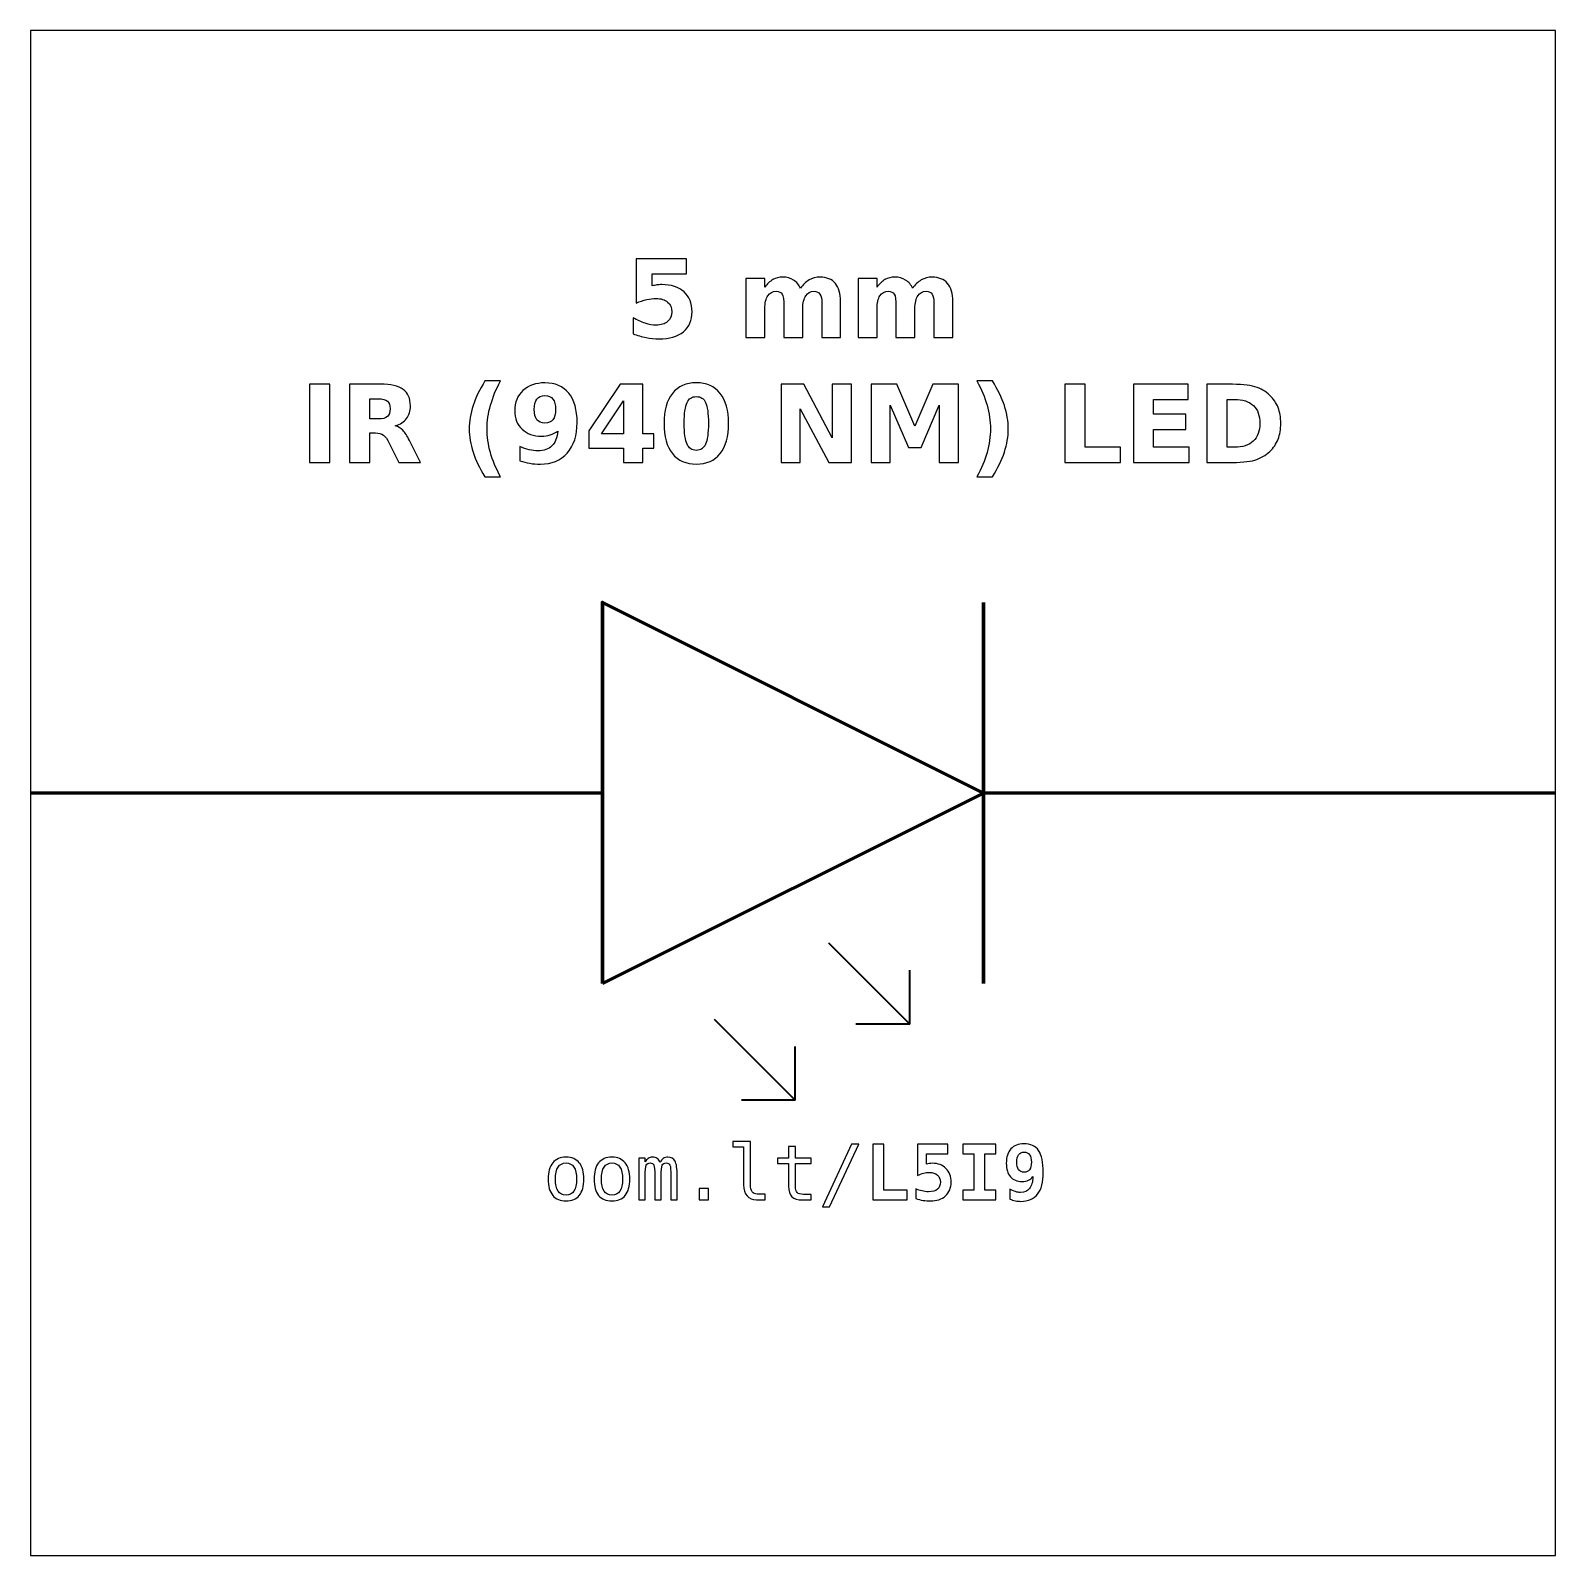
# Model space of a CAD drawing. Header units: centimetres. Extents: x -11.5 to -9.5, y -15.85 to -13.85.
import ezdxf

# ---------------------------------------------------------------- set-up
doc = ezdxf.new("R2010")
doc.units = ezdxf.units.CM
doc.header["$MEASUREMENT"] = 0
doc.layers.add('Layer 1', color=7, linetype='Continuous')

msp = doc.modelspace()

# ---------------------------------------------------------------- linework, layer by layer
at = {"layer": 'Layer 1', "color": 7}
msp.add_open_spline([(-11.5, -13.85), (-11.5, -13.85), (-9.5, -13.85), (-9.5, -13.85), (-9.5, -13.85), (-9.5, -13.85), (-9.5, -15.85), (-9.5, -15.85), (-9.5, -15.85), (-9.5, -15.85), (-11.5, -15.85), (-11.5, -15.85), (-11.5, -15.85), (-11.5, -15.85), (-11.5, -13.85), (-11.5, -13.85)], degree=3, knots=[0, 0, 0, 0, 0.25, 0.25, 0.25, 0.25, 0.5, 0.5, 0.5, 0.5, 0.75, 0.75, 0.75, 0.75, 1, 1, 1, 1], dxfattribs=at)
at = {"layer": 'Layer 1', "color": 250}
for points, knots in [([(-10.70574, -14.14959), (-10.70574, -14.14959), (-10.6398, -14.14959), (-10.6398, -14.14959), (-10.6398, -14.14959), (-10.6398, -14.14959), (-10.6398, -14.16909), (-10.6398, -14.16909), (-10.6398, -14.16909), (-10.6398, -14.16909), (-10.6846, -14.16909), (-10.6846, -14.16909), (-10.6846, -14.16909), (-10.6846, -14.16909), (-10.6846, -14.18501), (-10.6846, -14.18501), (-10.6846, -14.18501), (-10.68258, -14.18447), (-10.68055, -14.18405), (-10.67851, -14.18374), (-10.67851, -14.18374), (-10.67646, -14.18343), (-10.67432, -14.18329), (-10.67213, -14.18329), (-10.67213, -14.18329), (-10.65958, -14.18329), (-10.64982, -14.18642), (-10.64283, -14.1927), (-10.64283, -14.1927), (-10.63585, -14.19896), (-10.63237, -14.2077), (-10.63237, -14.2189), (-10.63237, -14.2189), (-10.63237, -14.23002), (-10.63618, -14.23873), (-10.64377, -14.24503), (-10.64377, -14.24503), (-10.65137, -14.25131), (-10.66193, -14.25446), (-10.67543, -14.25446), (-10.67543, -14.25446), (-10.68126, -14.25446), (-10.68705, -14.25389), (-10.69276, -14.25277), (-10.69276, -14.25277), (-10.69848, -14.25164), (-10.70417, -14.24994), (-10.70981, -14.24764), (-10.70981, -14.24764), (-10.70981, -14.24764), (-10.70981, -14.22675), (-10.70981, -14.22675), (-10.70981, -14.22675), (-10.70421, -14.22998), (-10.6989, -14.23238), (-10.69387, -14.23397), (-10.69387, -14.23397), (-10.68883, -14.2356), (-10.68408, -14.2364), (-10.67964, -14.2364), (-10.67964, -14.2364), (-10.67319, -14.2364), (-10.66814, -14.23482), (-10.66444, -14.23167), (-10.66444, -14.23167), (-10.66075, -14.22854), (-10.65889, -14.22429), (-10.65889, -14.2189), (-10.65889, -14.2189), (-10.65889, -14.21349), (-10.66075, -14.20923), (-10.66444, -14.20611), (-10.66444, -14.20611), (-10.66814, -14.20298), (-10.67319, -14.20143), (-10.67964, -14.20143), (-10.67964, -14.20143), (-10.68345, -14.20143), (-10.68752, -14.20192), (-10.69182, -14.20291), (-10.69182, -14.20291), (-10.69615, -14.20389), (-10.70078, -14.20542), (-10.70574, -14.20749), (-10.70574, -14.20749), (-10.70574, -14.20749), (-10.70574, -14.14959), (-10.70574, -14.14959)], [0, 0, 0, 0, 0.0454545, 0.0454545, 0.0454545, 0.0454545, 0.0909091, 0.0909091, 0.0909091, 0.0909091, 0.1363636, 0.1363636, 0.1363636, 0.1363636, 0.1818182, 0.1818182, 0.1818182, 0.1818182, 0.2272727, 0.2272727, 0.2272727, 0.2272727, 0.2727273, 0.2727273, 0.2727273, 0.2727273, 0.3181818, 0.3181818, 0.3181818, 0.3181818, 0.3636364, 0.3636364, 0.3636364, 0.3636364, 0.4090909, 0.4090909, 0.4090909, 0.4090909, 0.4545455, 0.4545455, 0.4545455, 0.4545455, 0.5, 0.5, 0.5, 0.5, 0.5454545, 0.5454545, 0.5454545, 0.5454545, 0.5909091, 0.5909091, 0.5909091, 0.5909091, 0.6363636, 0.6363636, 0.6363636, 0.6363636, 0.6818182, 0.6818182, 0.6818182, 0.6818182, 0.7272727, 0.7272727, 0.7272727, 0.7272727, 0.7727273, 0.7727273, 0.7727273, 0.7727273, 0.8181818, 0.8181818, 0.8181818, 0.8181818, 0.8636364, 0.8636364, 0.8636364, 0.8636364, 0.9090909, 0.9090909, 0.9090909, 0.9090909, 0.9545455, 0.9545455, 0.9545455, 0.9545455, 1, 1, 1, 1]), ([(-10.49001, -14.18811), (-10.48688, -14.18334), (-10.48319, -14.17969), (-10.47888, -14.1772), (-10.47888, -14.1772), (-10.47458, -14.17468), (-10.46988, -14.17344), (-10.46473, -14.17344), (-10.46473, -14.17344), (-10.45586, -14.17344), (-10.44911, -14.17617), (-10.44448, -14.18165), (-10.44448, -14.18165), (-10.43984, -14.1871), (-10.43751, -14.19505), (-10.43751, -14.20547), (-10.43751, -14.20547), (-10.43751, -14.20547), (-10.43751, -14.25246), (-10.43751, -14.25246), (-10.43751, -14.25246), (-10.43751, -14.25246), (-10.46233, -14.25246), (-10.46233, -14.25246), (-10.46233, -14.25246), (-10.46233, -14.25246), (-10.46233, -14.21222), (-10.46233, -14.21222), (-10.46233, -14.21222), (-10.46228, -14.21163), (-10.46226, -14.21102), (-10.46223, -14.21036), (-10.46223, -14.21036), (-10.46221, -14.20973), (-10.46219, -14.20881), (-10.46219, -14.20761), (-10.46219, -14.20761), (-10.46219, -14.20215), (-10.46298, -14.19818), (-10.46461, -14.19573), (-10.46461, -14.19573), (-10.46621, -14.19326), (-10.46879, -14.19204), (-10.47237, -14.19204), (-10.47237, -14.19204), (-10.47707, -14.19204), (-10.48067, -14.19397), (-10.48323, -14.19783), (-10.48323, -14.19783), (-10.48577, -14.20168), (-10.48709, -14.20726), (-10.48719, -14.21457), (-10.48719, -14.21457), (-10.48719, -14.21457), (-10.48719, -14.25246), (-10.48719, -14.25246), (-10.48719, -14.25246), (-10.48719, -14.25246), (-10.512, -14.25246), (-10.512, -14.25246), (-10.512, -14.25246), (-10.512, -14.25246), (-10.512, -14.21222), (-10.512, -14.21222), (-10.512, -14.21222), (-10.512, -14.20368), (-10.51273, -14.19818), (-10.51421, -14.19573), (-10.51421, -14.19573), (-10.51567, -14.19326), (-10.51828, -14.19204), (-10.52204, -14.19204), (-10.52204, -14.19204), (-10.52679, -14.19204), (-10.53044, -14.19399), (-10.533, -14.19787), (-10.533, -14.19787), (-10.53556, -14.20175), (-10.53686, -14.20728), (-10.53686, -14.2145), (-10.53686, -14.2145), (-10.53686, -14.2145), (-10.53686, -14.25246), (-10.53686, -14.25246), (-10.53686, -14.25246), (-10.53686, -14.25246), (-10.56167, -14.25246), (-10.56167, -14.25246), (-10.56167, -14.25246), (-10.56167, -14.25246), (-10.56167, -14.1753), (-10.56167, -14.1753), (-10.56167, -14.1753), (-10.56167, -14.1753), (-10.53686, -14.1753), (-10.53686, -14.1753), (-10.53686, -14.1753), (-10.53686, -14.1753), (-10.53686, -14.18661), (-10.53686, -14.18661), (-10.53686, -14.18661), (-10.53382, -14.18223), (-10.53034, -14.17897), (-10.52641, -14.17675), (-10.52641, -14.17675), (-10.52249, -14.17454), (-10.51816, -14.17344), (-10.51343, -14.17344), (-10.51343, -14.17344), (-10.50812, -14.17344), (-10.50339, -14.17473), (-10.49932, -14.1773), (-10.49932, -14.1773), (-10.49523, -14.17988), (-10.49212, -14.18348), (-10.49001, -14.18811)], [0, 0, 0, 0, 0.0344828, 0.0344828, 0.0344828, 0.0344828, 0.0689655, 0.0689655, 0.0689655, 0.0689655, 0.1034483, 0.1034483, 0.1034483, 0.1034483, 0.137931, 0.137931, 0.137931, 0.137931, 0.1724138, 0.1724138, 0.1724138, 0.1724138, 0.2068966, 0.2068966, 0.2068966, 0.2068966, 0.2413793, 0.2413793, 0.2413793, 0.2413793, 0.2758621, 0.2758621, 0.2758621, 0.2758621, 0.3103448, 0.3103448, 0.3103448, 0.3103448, 0.3448276, 0.3448276, 0.3448276, 0.3448276, 0.3793103, 0.3793103, 0.3793103, 0.3793103, 0.4137931, 0.4137931, 0.4137931, 0.4137931, 0.4482759, 0.4482759, 0.4482759, 0.4482759, 0.4827586, 0.4827586, 0.4827586, 0.4827586, 0.5172414, 0.5172414, 0.5172414, 0.5172414, 0.5517241, 0.5517241, 0.5517241, 0.5517241, 0.5862069, 0.5862069, 0.5862069, 0.5862069, 0.6206897, 0.6206897, 0.6206897, 0.6206897, 0.6551724, 0.6551724, 0.6551724, 0.6551724, 0.6896552, 0.6896552, 0.6896552, 0.6896552, 0.7241379, 0.7241379, 0.7241379, 0.7241379, 0.7586207, 0.7586207, 0.7586207, 0.7586207, 0.7931034, 0.7931034, 0.7931034, 0.7931034, 0.8275862, 0.8275862, 0.8275862, 0.8275862, 0.862069, 0.862069, 0.862069, 0.862069, 0.8965517, 0.8965517, 0.8965517, 0.8965517, 0.9310345, 0.9310345, 0.9310345, 0.9310345, 0.9655172, 0.9655172, 0.9655172, 0.9655172, 1, 1, 1, 1]), ([(-10.34297, -14.18811), (-10.33984, -14.18334), (-10.33615, -14.17969), (-10.33184, -14.1772), (-10.33184, -14.1772), (-10.32754, -14.17468), (-10.32284, -14.17344), (-10.31769, -14.17344), (-10.31769, -14.17344), (-10.30882, -14.17344), (-10.30207, -14.17617), (-10.29744, -14.18165), (-10.29744, -14.18165), (-10.2928, -14.1871), (-10.29047, -14.19505), (-10.29047, -14.20547), (-10.29047, -14.20547), (-10.29047, -14.20547), (-10.29047, -14.25246), (-10.29047, -14.25246), (-10.29047, -14.25246), (-10.29047, -14.25246), (-10.31529, -14.25246), (-10.31529, -14.25246), (-10.31529, -14.25246), (-10.31529, -14.25246), (-10.31529, -14.21222), (-10.31529, -14.21222), (-10.31529, -14.21222), (-10.31524, -14.21163), (-10.31522, -14.21102), (-10.31519, -14.21036), (-10.31519, -14.21036), (-10.31517, -14.20973), (-10.31515, -14.20881), (-10.31515, -14.20761), (-10.31515, -14.20761), (-10.31515, -14.20215), (-10.31594, -14.19818), (-10.31757, -14.19573), (-10.31757, -14.19573), (-10.31917, -14.19326), (-10.32175, -14.19204), (-10.32533, -14.19204), (-10.32533, -14.19204), (-10.33003, -14.19204), (-10.33363, -14.19397), (-10.33619, -14.19783), (-10.33619, -14.19783), (-10.33873, -14.20168), (-10.34005, -14.20726), (-10.34015, -14.21457), (-10.34015, -14.21457), (-10.34015, -14.21457), (-10.34015, -14.25246), (-10.34015, -14.25246), (-10.34015, -14.25246), (-10.34015, -14.25246), (-10.36496, -14.25246), (-10.36496, -14.25246), (-10.36496, -14.25246), (-10.36496, -14.25246), (-10.36496, -14.21222), (-10.36496, -14.21222), (-10.36496, -14.21222), (-10.36496, -14.20368), (-10.36569, -14.19818), (-10.36717, -14.19573), (-10.36717, -14.19573), (-10.36863, -14.19326), (-10.37124, -14.19204), (-10.375, -14.19204), (-10.375, -14.19204), (-10.37975, -14.19204), (-10.3834, -14.19399), (-10.38596, -14.19787), (-10.38596, -14.19787), (-10.38852, -14.20175), (-10.38982, -14.20728), (-10.38982, -14.2145), (-10.38982, -14.2145), (-10.38982, -14.2145), (-10.38982, -14.25246), (-10.38982, -14.25246), (-10.38982, -14.25246), (-10.38982, -14.25246), (-10.41463, -14.25246), (-10.41463, -14.25246), (-10.41463, -14.25246), (-10.41463, -14.25246), (-10.41463, -14.1753), (-10.41463, -14.1753), (-10.41463, -14.1753), (-10.41463, -14.1753), (-10.38982, -14.1753), (-10.38982, -14.1753), (-10.38982, -14.1753), (-10.38982, -14.1753), (-10.38982, -14.18661), (-10.38982, -14.18661), (-10.38982, -14.18661), (-10.38678, -14.18223), (-10.3833, -14.17897), (-10.37937, -14.17675), (-10.37937, -14.17675), (-10.37545, -14.17454), (-10.37112, -14.17344), (-10.36639, -14.17344), (-10.36639, -14.17344), (-10.36108, -14.17344), (-10.35635, -14.17473), (-10.35228, -14.1773), (-10.35228, -14.1773), (-10.34819, -14.17988), (-10.34508, -14.18348), (-10.34297, -14.18811)], [0, 0, 0, 0, 0.0344828, 0.0344828, 0.0344828, 0.0344828, 0.0689655, 0.0689655, 0.0689655, 0.0689655, 0.1034483, 0.1034483, 0.1034483, 0.1034483, 0.137931, 0.137931, 0.137931, 0.137931, 0.1724138, 0.1724138, 0.1724138, 0.1724138, 0.2068966, 0.2068966, 0.2068966, 0.2068966, 0.2413793, 0.2413793, 0.2413793, 0.2413793, 0.2758621, 0.2758621, 0.2758621, 0.2758621, 0.3103448, 0.3103448, 0.3103448, 0.3103448, 0.3448276, 0.3448276, 0.3448276, 0.3448276, 0.3793103, 0.3793103, 0.3793103, 0.3793103, 0.4137931, 0.4137931, 0.4137931, 0.4137931, 0.4482759, 0.4482759, 0.4482759, 0.4482759, 0.4827586, 0.4827586, 0.4827586, 0.4827586, 0.5172414, 0.5172414, 0.5172414, 0.5172414, 0.5517241, 0.5517241, 0.5517241, 0.5517241, 0.5862069, 0.5862069, 0.5862069, 0.5862069, 0.6206897, 0.6206897, 0.6206897, 0.6206897, 0.6551724, 0.6551724, 0.6551724, 0.6551724, 0.6896552, 0.6896552, 0.6896552, 0.6896552, 0.7241379, 0.7241379, 0.7241379, 0.7241379, 0.7586207, 0.7586207, 0.7586207, 0.7586207, 0.7931034, 0.7931034, 0.7931034, 0.7931034, 0.8275862, 0.8275862, 0.8275862, 0.8275862, 0.862069, 0.862069, 0.862069, 0.862069, 0.8965517, 0.8965517, 0.8965517, 0.8965517, 0.9310345, 0.9310345, 0.9310345, 0.9310345, 0.9655172, 0.9655172, 0.9655172, 0.9655172, 1, 1, 1, 1]), ([(-11.13406, -14.31384), (-11.13406, -14.31384), (-11.10753, -14.31384), (-11.10753, -14.31384), (-11.10753, -14.31384), (-11.10753, -14.31384), (-11.10753, -14.41671), (-11.10753, -14.41671), (-11.10753, -14.41671), (-11.10753, -14.41671), (-11.13406, -14.41671), (-11.13406, -14.41671), (-11.13406, -14.41671), (-11.13406, -14.41671), (-11.13406, -14.31384), (-11.13406, -14.31384)], [0, 0, 0, 0, 0.25, 0.25, 0.25, 0.25, 0.5, 0.5, 0.5, 0.5, 0.75, 0.75, 0.75, 0.75, 1, 1, 1, 1]), ([(-11.05504, -14.37779), (-11.05504, -14.37779), (-11.05504, -14.41671), (-11.05504, -14.41671), (-11.05504, -14.41671), (-11.05504, -14.41671), (-11.08157, -14.41671), (-11.08157, -14.41671), (-11.08157, -14.41671), (-11.08157, -14.41671), (-11.08157, -14.31384), (-11.08157, -14.31384), (-11.08157, -14.31384), (-11.08157, -14.31384), (-11.04105, -14.31384), (-11.04105, -14.31384), (-11.04105, -14.31384), (-11.0275, -14.31384), (-11.01755, -14.31612), (-11.01125, -14.32066), (-11.01125, -14.32066), (-11.00493, -14.3252), (-11.00177, -14.3324), (-11.00177, -14.34223), (-11.00177, -14.34223), (-11.00177, -14.34902), (-11.00342, -14.35462), (-11.00669, -14.35897), (-11.00669, -14.35897), (-11.00998, -14.36335), (-11.01494, -14.36657), (-11.02155, -14.36862), (-11.02155, -14.36862), (-11.01793, -14.36946), (-11.01466, -14.37132), (-11.01179, -14.37424), (-11.01179, -14.37424), (-11.00892, -14.37715), (-11.00603, -14.38157), (-11.00309, -14.3875), (-11.00309, -14.3875), (-11.00309, -14.3875), (-10.98867, -14.41671), (-10.98867, -14.41671), (-10.98867, -14.41671), (-10.98867, -14.41671), (-11.01694, -14.41671), (-11.01694, -14.41671), (-11.01694, -14.41671), (-11.01694, -14.41671), (-11.02948, -14.39115), (-11.02948, -14.39115), (-11.02948, -14.39115), (-11.03199, -14.38602), (-11.03456, -14.38249), (-11.03717, -14.38061), (-11.03717, -14.38061), (-11.03976, -14.37873), (-11.04321, -14.37779), (-11.04754, -14.37779), (-11.04754, -14.37779), (-11.04754, -14.37779), (-11.05504, -14.37779), (-11.05504, -14.37779)], [0, 0, 0, 0, 0.0625, 0.0625, 0.0625, 0.0625, 0.125, 0.125, 0.125, 0.125, 0.1875, 0.1875, 0.1875, 0.1875, 0.25, 0.25, 0.25, 0.25, 0.3125, 0.3125, 0.3125, 0.3125, 0.375, 0.375, 0.375, 0.375, 0.4375, 0.4375, 0.4375, 0.4375, 0.5, 0.5, 0.5, 0.5, 0.5625, 0.5625, 0.5625, 0.5625, 0.625, 0.625, 0.625, 0.625, 0.6875, 0.6875, 0.6875, 0.6875, 0.75, 0.75, 0.75, 0.75, 0.8125, 0.8125, 0.8125, 0.8125, 0.875, 0.875, 0.875, 0.875, 0.9375, 0.9375, 0.9375, 0.9375, 1, 1, 1, 1]), ([(-10.88355, -14.43531), (-10.88355, -14.43531), (-10.90401, -14.43531), (-10.90401, -14.43531), (-10.90401, -14.43531), (-10.91104, -14.42398), (-10.91624, -14.41318), (-10.91958, -14.40295), (-10.91958, -14.40295), (-10.92294, -14.39274), (-10.92461, -14.38261), (-10.92461, -14.37254), (-10.92461, -14.37254), (-10.92461, -14.36248), (-10.92292, -14.35229), (-10.91956, -14.34199), (-10.91956, -14.34199), (-10.91617, -14.33167), (-10.911, -14.3209), (-10.90401, -14.30963), (-10.90401, -14.30963), (-10.90401, -14.30963), (-10.88355, -14.30963), (-10.88355, -14.30963), (-10.88355, -14.30963), (-10.88943, -14.32052), (-10.89383, -14.33117), (-10.89677, -14.34157), (-10.89677, -14.34157), (-10.89971, -14.35196), (-10.90119, -14.36224), (-10.90119, -14.3724), (-10.90119, -14.3724), (-10.90119, -14.38256), (-10.89973, -14.39284), (-10.89682, -14.40328), (-10.89682, -14.40328), (-10.8939, -14.4137), (-10.88948, -14.42438), (-10.88355, -14.43531)], [0, 0, 0, 0, 0.1, 0.1, 0.1, 0.1, 0.2, 0.2, 0.2, 0.2, 0.3, 0.3, 0.3, 0.3, 0.4, 0.4, 0.4, 0.4, 0.5, 0.5, 0.5, 0.5, 0.6, 0.6, 0.6, 0.6, 0.7, 0.7, 0.7, 0.7, 0.8, 0.8, 0.8, 0.8, 0.9, 0.9, 0.9, 0.9, 1, 1, 1, 1]), ([(-10.85813, -14.41445), (-10.85813, -14.41445), (-10.85813, -14.39543), (-10.85813, -14.39543), (-10.85813, -14.39543), (-10.85389, -14.3974), (-10.84985, -14.39888), (-10.84599, -14.39987), (-10.84599, -14.39987), (-10.84213, -14.40086), (-10.83832, -14.40135), (-10.83456, -14.40135), (-10.83456, -14.40135), (-10.82666, -14.40135), (-10.82052, -14.39917), (-10.8161, -14.39477), (-10.8161, -14.39477), (-10.8117, -14.39039), (-10.80909, -14.38388), (-10.80831, -14.37525), (-10.80831, -14.37525), (-10.81144, -14.37755), (-10.81476, -14.37927), (-10.81831, -14.38042), (-10.81831, -14.38042), (-10.82184, -14.38157), (-10.82567, -14.38214), (-10.82981, -14.38214), (-10.82981, -14.38214), (-10.84032, -14.38214), (-10.84881, -14.37908), (-10.85526, -14.37294), (-10.85526, -14.37294), (-10.86172, -14.3668), (-10.86495, -14.35874), (-10.86495, -14.34872), (-10.86495, -14.34872), (-10.86495, -14.33764), (-10.86135, -14.32877), (-10.85417, -14.32212), (-10.85417, -14.32212), (-10.84698, -14.31546), (-10.83734, -14.31212), (-10.82527, -14.31212), (-10.82527, -14.31212), (-10.81184, -14.31212), (-10.80147, -14.31664), (-10.79413, -14.32569), (-10.79413, -14.32569), (-10.78677, -14.33475), (-10.7831, -14.34754), (-10.7831, -14.36408), (-10.7831, -14.36408), (-10.7831, -14.38106), (-10.78741, -14.39441), (-10.79599, -14.40413), (-10.79599, -14.40413), (-10.80457, -14.41384), (-10.81636, -14.41871), (-10.83131, -14.41871), (-10.83131, -14.41871), (-10.83616, -14.41871), (-10.84077, -14.41836), (-10.84517, -14.41765), (-10.84517, -14.41765), (-10.84959, -14.41695), (-10.85389, -14.41586), (-10.85813, -14.41445)], [0, 0, 0, 0, 0.0588235, 0.0588235, 0.0588235, 0.0588235, 0.1176471, 0.1176471, 0.1176471, 0.1176471, 0.1764706, 0.1764706, 0.1764706, 0.1764706, 0.2352941, 0.2352941, 0.2352941, 0.2352941, 0.2941176, 0.2941176, 0.2941176, 0.2941176, 0.3529412, 0.3529412, 0.3529412, 0.3529412, 0.4117647, 0.4117647, 0.4117647, 0.4117647, 0.4705882, 0.4705882, 0.4705882, 0.4705882, 0.5294118, 0.5294118, 0.5294118, 0.5294118, 0.5882353, 0.5882353, 0.5882353, 0.5882353, 0.6470588, 0.6470588, 0.6470588, 0.6470588, 0.7058824, 0.7058824, 0.7058824, 0.7058824, 0.7647059, 0.7647059, 0.7647059, 0.7647059, 0.8235294, 0.8235294, 0.8235294, 0.8235294, 0.8823529, 0.8823529, 0.8823529, 0.8823529, 0.9411765, 0.9411765, 0.9411765, 0.9411765, 1, 1, 1, 1]), ([(-10.72652, -14.31384), (-10.72652, -14.31384), (-10.69702, -14.31384), (-10.69702, -14.31384), (-10.69702, -14.31384), (-10.69702, -14.31384), (-10.69702, -14.37875), (-10.69702, -14.37875), (-10.69702, -14.37875), (-10.69702, -14.37875), (-10.68235, -14.37875), (-10.68235, -14.37875), (-10.68235, -14.37875), (-10.68235, -14.37875), (-10.68235, -14.39797), (-10.68235, -14.39797), (-10.68235, -14.39797), (-10.68235, -14.39797), (-10.69702, -14.39797), (-10.69702, -14.39797), (-10.69702, -14.39797), (-10.69702, -14.39797), (-10.69702, -14.41671), (-10.69702, -14.41671), (-10.69702, -14.41671), (-10.69702, -14.41671), (-10.72209, -14.41671), (-10.72209, -14.41671), (-10.72209, -14.41671), (-10.72209, -14.41671), (-10.72209, -14.39797), (-10.72209, -14.39797), (-10.72209, -14.39797), (-10.72209, -14.39797), (-10.76772, -14.39797), (-10.76772, -14.39797), (-10.76772, -14.39797), (-10.76772, -14.39797), (-10.76772, -14.37522), (-10.76772, -14.37522), (-10.76772, -14.37522), (-10.76772, -14.37522), (-10.72652, -14.31384), (-10.72652, -14.31384)], [0, 0, 0, 0, 0.0909091, 0.0909091, 0.0909091, 0.0909091, 0.1818182, 0.1818182, 0.1818182, 0.1818182, 0.2727273, 0.2727273, 0.2727273, 0.2727273, 0.3636364, 0.3636364, 0.3636364, 0.3636364, 0.4545455, 0.4545455, 0.4545455, 0.4545455, 0.5454545, 0.5454545, 0.5454545, 0.5454545, 0.6363636, 0.6363636, 0.6363636, 0.6363636, 0.7272727, 0.7272727, 0.7272727, 0.7272727, 0.8181818, 0.8181818, 0.8181818, 0.8181818, 0.9090909, 0.9090909, 0.9090909, 0.9090909, 1, 1, 1, 1]), ([(-10.58444, -14.36537), (-10.58444, -14.38242), (-10.58811, -14.39557), (-10.59547, -14.40483), (-10.59547, -14.40483), (-10.60281, -14.41408), (-10.61325, -14.41871), (-10.62675, -14.41871), (-10.62675, -14.41871), (-10.6403, -14.41871), (-10.65076, -14.41408), (-10.6581, -14.40483), (-10.6581, -14.40483), (-10.66546, -14.39557), (-10.66913, -14.38242), (-10.66913, -14.36537), (-10.66913, -14.36537), (-10.66913, -14.3483), (-10.66546, -14.33512), (-10.6581, -14.32586), (-10.6581, -14.32586), (-10.65076, -14.31662), (-10.6403, -14.31198), (-10.62675, -14.31198), (-10.62675, -14.31198), (-10.61325, -14.31198), (-10.60281, -14.31662), (-10.59547, -14.32586), (-10.59547, -14.32586), (-10.58811, -14.33512), (-10.58444, -14.3483), (-10.58444, -14.36537)], [0, 0, 0, 0, 0.125, 0.125, 0.125, 0.125, 0.25, 0.25, 0.25, 0.25, 0.375, 0.375, 0.375, 0.375, 0.5, 0.5, 0.5, 0.5, 0.625, 0.625, 0.625, 0.625, 0.75, 0.75, 0.75, 0.75, 0.875, 0.875, 0.875, 0.875, 1, 1, 1, 1]), ([(-10.5156, -14.31384), (-10.5156, -14.31384), (-10.48597, -14.31384), (-10.48597, -14.31384), (-10.48597, -14.31384), (-10.48597, -14.31384), (-10.44855, -14.3844), (-10.44855, -14.3844), (-10.44855, -14.3844), (-10.44855, -14.3844), (-10.44855, -14.31384), (-10.44855, -14.31384), (-10.44855, -14.31384), (-10.44855, -14.31384), (-10.42341, -14.31384), (-10.42341, -14.31384), (-10.42341, -14.31384), (-10.42341, -14.31384), (-10.42341, -14.41671), (-10.42341, -14.41671), (-10.42341, -14.41671), (-10.42341, -14.41671), (-10.45304, -14.41671), (-10.45304, -14.41671), (-10.45304, -14.41671), (-10.45304, -14.41671), (-10.49046, -14.34615), (-10.49046, -14.34615), (-10.49046, -14.34615), (-10.49046, -14.34615), (-10.49046, -14.41671), (-10.49046, -14.41671), (-10.49046, -14.41671), (-10.49046, -14.41671), (-10.5156, -14.41671), (-10.5156, -14.41671), (-10.5156, -14.41671), (-10.5156, -14.41671), (-10.5156, -14.31384), (-10.5156, -14.31384)], [0, 0, 0, 0, 0.1, 0.1, 0.1, 0.1, 0.2, 0.2, 0.2, 0.2, 0.3, 0.3, 0.3, 0.3, 0.4, 0.4, 0.4, 0.4, 0.5, 0.5, 0.5, 0.5, 0.6, 0.6, 0.6, 0.6, 0.7, 0.7, 0.7, 0.7, 0.8, 0.8, 0.8, 0.8, 0.9, 0.9, 0.9, 0.9, 1, 1, 1, 1]), ([(-10.39751, -14.31384), (-10.39751, -14.31384), (-10.36376, -14.31384), (-10.36376, -14.31384), (-10.36376, -14.31384), (-10.36376, -14.31384), (-10.34031, -14.3689), (-10.34031, -14.3689), (-10.34031, -14.3689), (-10.34031, -14.3689), (-10.31675, -14.31384), (-10.31675, -14.31384), (-10.31675, -14.31384), (-10.31675, -14.31384), (-10.28307, -14.31384), (-10.28307, -14.31384), (-10.28307, -14.31384), (-10.28307, -14.31384), (-10.28307, -14.41671), (-10.28307, -14.41671), (-10.28307, -14.41671), (-10.28307, -14.41671), (-10.30814, -14.41671), (-10.30814, -14.41671), (-10.30814, -14.41671), (-10.30814, -14.41671), (-10.30814, -14.34147), (-10.30814, -14.34147), (-10.30814, -14.34147), (-10.30814, -14.34147), (-10.33185, -14.39693), (-10.33185, -14.39693), (-10.33185, -14.39693), (-10.33185, -14.39693), (-10.34866, -14.39693), (-10.34866, -14.39693), (-10.34866, -14.39693), (-10.34866, -14.39693), (-10.37237, -14.34147), (-10.37237, -14.34147), (-10.37237, -14.34147), (-10.37237, -14.34147), (-10.37237, -14.41671), (-10.37237, -14.41671), (-10.37237, -14.41671), (-10.37237, -14.41671), (-10.39751, -14.41671), (-10.39751, -14.41671), (-10.39751, -14.41671), (-10.39751, -14.41671), (-10.39751, -14.31384), (-10.39751, -14.31384)], [0, 0, 0, 0, 0.0769231, 0.0769231, 0.0769231, 0.0769231, 0.1538462, 0.1538462, 0.1538462, 0.1538462, 0.2307692, 0.2307692, 0.2307692, 0.2307692, 0.3076923, 0.3076923, 0.3076923, 0.3076923, 0.3846154, 0.3846154, 0.3846154, 0.3846154, 0.4615385, 0.4615385, 0.4615385, 0.4615385, 0.5384615, 0.5384615, 0.5384615, 0.5384615, 0.6153846, 0.6153846, 0.6153846, 0.6153846, 0.6923077, 0.6923077, 0.6923077, 0.6923077, 0.7692308, 0.7692308, 0.7692308, 0.7692308, 0.8461538, 0.8461538, 0.8461538, 0.8461538, 0.9230769, 0.9230769, 0.9230769, 0.9230769, 1, 1, 1, 1]), ([(-10.25875, -14.43531), (-10.25287, -14.42438), (-10.24845, -14.4137), (-10.24551, -14.40328), (-10.24551, -14.40328), (-10.24257, -14.39284), (-10.24111, -14.38256), (-10.24111, -14.3724), (-10.24111, -14.3724), (-10.24111, -14.36224), (-10.24257, -14.35196), (-10.24551, -14.34157), (-10.24551, -14.34157), (-10.24845, -14.33117), (-10.25287, -14.32052), (-10.25875, -14.30963), (-10.25875, -14.30963), (-10.25875, -14.30963), (-10.23829, -14.30963), (-10.23829, -14.30963), (-10.23829, -14.30963), (-10.23131, -14.3209), (-10.22613, -14.33167), (-10.22274, -14.34199), (-10.22274, -14.34199), (-10.21938, -14.35229), (-10.21769, -14.36248), (-10.21769, -14.37254), (-10.21769, -14.37254), (-10.21769, -14.38261), (-10.21936, -14.39274), (-10.22272, -14.40295), (-10.22272, -14.40295), (-10.22606, -14.41318), (-10.23126, -14.42398), (-10.23829, -14.43531), (-10.23829, -14.43531), (-10.23829, -14.43531), (-10.25875, -14.43531), (-10.25875, -14.43531)], [0, 0, 0, 0, 0.1, 0.1, 0.1, 0.1, 0.2, 0.2, 0.2, 0.2, 0.3, 0.3, 0.3, 0.3, 0.4, 0.4, 0.4, 0.4, 0.5, 0.5, 0.5, 0.5, 0.6, 0.6, 0.6, 0.6, 0.7, 0.7, 0.7, 0.7, 0.8, 0.8, 0.8, 0.8, 0.9, 0.9, 0.9, 0.9, 1, 1, 1, 1]), ([(-10.14346, -14.31384), (-10.14346, -14.31384), (-10.11693, -14.31384), (-10.11693, -14.31384), (-10.11693, -14.31384), (-10.11693, -14.31384), (-10.11693, -14.39665), (-10.11693, -14.39665), (-10.11693, -14.39665), (-10.11693, -14.39665), (-10.07037, -14.39665), (-10.07037, -14.39665), (-10.07037, -14.39665), (-10.07037, -14.39665), (-10.07037, -14.41671), (-10.07037, -14.41671), (-10.07037, -14.41671), (-10.07037, -14.41671), (-10.14346, -14.41671), (-10.14346, -14.41671), (-10.14346, -14.41671), (-10.14346, -14.41671), (-10.14346, -14.31384), (-10.14346, -14.31384)], [0, 0, 0, 0, 0.1666667, 0.1666667, 0.1666667, 0.1666667, 0.3333333, 0.3333333, 0.3333333, 0.3333333, 0.5, 0.5, 0.5, 0.5, 0.6666667, 0.6666667, 0.6666667, 0.6666667, 0.8333333, 0.8333333, 0.8333333, 0.8333333, 1, 1, 1, 1]), ([(-10.05355, -14.31384), (-10.05355, -14.31384), (-9.98196, -14.31384), (-9.98196, -14.31384), (-9.98196, -14.31384), (-9.98196, -14.31384), (-9.98196, -14.3339), (-9.98196, -14.3339), (-9.98196, -14.3339), (-9.98196, -14.3339), (-10.02702, -14.3339), (-10.02702, -14.3339), (-10.02702, -14.3339), (-10.02702, -14.3339), (-10.02702, -14.35305), (-10.02702, -14.35305), (-10.02702, -14.35305), (-10.02702, -14.35305), (-9.98467, -14.35305), (-9.98467, -14.35305), (-9.98467, -14.35305), (-9.98467, -14.35305), (-9.98467, -14.37311), (-9.98467, -14.37311), (-9.98467, -14.37311), (-9.98467, -14.37311), (-10.02702, -14.37311), (-10.02702, -14.37311), (-10.02702, -14.37311), (-10.02702, -14.37311), (-10.02702, -14.39665), (-10.02702, -14.39665), (-10.02702, -14.39665), (-10.02702, -14.39665), (-9.98046, -14.39665), (-9.98046, -14.39665), (-9.98046, -14.39665), (-9.98046, -14.39665), (-9.98046, -14.41671), (-9.98046, -14.41671), (-9.98046, -14.41671), (-9.98046, -14.41671), (-10.05355, -14.41671), (-10.05355, -14.41671), (-10.05355, -14.41671), (-10.05355, -14.41671), (-10.05355, -14.31384), (-10.05355, -14.31384)], [0, 0, 0, 0, 0.0833333, 0.0833333, 0.0833333, 0.0833333, 0.1666667, 0.1666667, 0.1666667, 0.1666667, 0.25, 0.25, 0.25, 0.25, 0.3333333, 0.3333333, 0.3333333, 0.3333333, 0.4166667, 0.4166667, 0.4166667, 0.4166667, 0.5, 0.5, 0.5, 0.5, 0.5833333, 0.5833333, 0.5833333, 0.5833333, 0.6666667, 0.6666667, 0.6666667, 0.6666667, 0.75, 0.75, 0.75, 0.75, 0.8333333, 0.8333333, 0.8333333, 0.8333333, 0.9166667, 0.9166667, 0.9166667, 0.9166667, 1, 1, 1, 1]), ([(-9.95715, -14.31384), (-9.95715, -14.31384), (-9.92916, -14.31384), (-9.92916, -14.31384), (-9.92916, -14.31384), (-9.91355, -14.31384), (-9.90193, -14.31495), (-9.89429, -14.31718), (-9.89429, -14.31718), (-9.88664, -14.31941), (-9.88008, -14.32318), (-9.8746, -14.32852), (-9.8746, -14.32852), (-9.86978, -14.33315), (-9.86621, -14.33851), (-9.86385, -14.34458), (-9.86385, -14.34458), (-9.86153, -14.35062), (-9.86035, -14.35749), (-9.86035, -14.36518), (-9.86035, -14.36518), (-9.86035, -14.37294), (-9.86153, -14.37986), (-9.86385, -14.38595), (-9.86385, -14.38595), (-9.86621, -14.39204), (-9.86978, -14.3974), (-9.8746, -14.40203), (-9.8746, -14.40203), (-9.88013, -14.40737), (-9.88674, -14.41114), (-9.89445, -14.41337), (-9.89445, -14.41337), (-9.90217, -14.4156), (-9.91374, -14.41671), (-9.92916, -14.41671), (-9.92916, -14.41671), (-9.92916, -14.41671), (-9.95715, -14.41671), (-9.95715, -14.41671), (-9.95715, -14.41671), (-9.95715, -14.41671), (-9.95715, -14.31384), (-9.95715, -14.31384)], [0, 0, 0, 0, 0.0909091, 0.0909091, 0.0909091, 0.0909091, 0.1818182, 0.1818182, 0.1818182, 0.1818182, 0.2727273, 0.2727273, 0.2727273, 0.2727273, 0.3636364, 0.3636364, 0.3636364, 0.3636364, 0.4545455, 0.4545455, 0.4545455, 0.4545455, 0.5454545, 0.5454545, 0.5454545, 0.5454545, 0.6363636, 0.6363636, 0.6363636, 0.6363636, 0.7272727, 0.7272727, 0.7272727, 0.7272727, 0.8181818, 0.8181818, 0.8181818, 0.8181818, 0.9090909, 0.9090909, 0.9090909, 0.9090909, 1, 1, 1, 1]), ([(-11.04387, -14.35947), (-11.03832, -14.35947), (-11.03432, -14.35843), (-11.03192, -14.35636), (-11.03192, -14.35636), (-11.0295, -14.35429), (-11.0283, -14.35088), (-11.0283, -14.34615), (-11.0283, -14.34615), (-11.0283, -14.34147), (-11.0295, -14.33811), (-11.03192, -14.33609), (-11.03192, -14.33609), (-11.03432, -14.33407), (-11.03832, -14.33306), (-11.04387, -14.33306), (-11.04387, -14.33306), (-11.04387, -14.33306), (-11.05504, -14.33306), (-11.05504, -14.33306), (-11.05504, -14.33306), (-11.05504, -14.33306), (-11.05504, -14.35947), (-11.05504, -14.35947), (-11.05504, -14.35947), (-11.05504, -14.35947), (-11.04387, -14.35947), (-11.04387, -14.35947)], [0, 0, 0, 0, 0.1428571, 0.1428571, 0.1428571, 0.1428571, 0.2857143, 0.2857143, 0.2857143, 0.2857143, 0.4285714, 0.4285714, 0.4285714, 0.4285714, 0.5714286, 0.5714286, 0.5714286, 0.5714286, 0.7142857, 0.7142857, 0.7142857, 0.7142857, 0.8571429, 0.8571429, 0.8571429, 0.8571429, 1, 1, 1, 1]), ([(-10.82539, -14.36492), (-10.82075, -14.36492), (-10.81727, -14.36342), (-10.81492, -14.36041), (-10.81492, -14.36041), (-10.81259, -14.3574), (-10.81142, -14.35288), (-10.81142, -14.34686), (-10.81142, -14.34686), (-10.81142, -14.34089), (-10.81259, -14.33637), (-10.81492, -14.33334), (-10.81492, -14.33334), (-10.81727, -14.3303), (-10.82075, -14.3288), (-10.82539, -14.3288), (-10.82539, -14.3288), (-10.83004, -14.3288), (-10.83353, -14.3303), (-10.83588, -14.33334), (-10.83588, -14.33334), (-10.83821, -14.33637), (-10.83938, -14.34089), (-10.83938, -14.34686), (-10.83938, -14.34686), (-10.83938, -14.35288), (-10.83821, -14.3574), (-10.83588, -14.36041), (-10.83588, -14.36041), (-10.83353, -14.36342), (-10.83004, -14.36492), (-10.82539, -14.36492)], [0, 0, 0, 0, 0.125, 0.125, 0.125, 0.125, 0.25, 0.25, 0.25, 0.25, 0.375, 0.375, 0.375, 0.375, 0.5, 0.5, 0.5, 0.5, 0.625, 0.625, 0.625, 0.625, 0.75, 0.75, 0.75, 0.75, 0.875, 0.875, 0.875, 0.875, 1, 1, 1, 1]), ([(-10.72209, -14.33569), (-10.72209, -14.33569), (-10.75119, -14.37875), (-10.75119, -14.37875), (-10.75119, -14.37875), (-10.75119, -14.37875), (-10.72209, -14.37875), (-10.72209, -14.37875), (-10.72209, -14.37875), (-10.72209, -14.37875), (-10.72209, -14.33569), (-10.72209, -14.33569)], [0, 0, 0, 0, 0.3333333, 0.3333333, 0.3333333, 0.3333333, 0.6666667, 0.6666667, 0.6666667, 0.6666667, 1, 1, 1, 1]), ([(-10.61097, -14.36518), (-10.61097, -14.35232), (-10.61217, -14.34326), (-10.61459, -14.33799), (-10.61459, -14.33799), (-10.61699, -14.33275), (-10.62106, -14.33012), (-10.62675, -14.33012), (-10.62675, -14.33012), (-10.63244, -14.33012), (-10.63651, -14.33275), (-10.63896, -14.33799), (-10.63896, -14.33799), (-10.64138, -14.34326), (-10.6426, -14.35232), (-10.6426, -14.36518), (-10.6426, -14.36518), (-10.6426, -14.37816), (-10.64138, -14.38734), (-10.63896, -14.39265), (-10.63896, -14.39265), (-10.63651, -14.39799), (-10.63244, -14.40065), (-10.62675, -14.40065), (-10.62675, -14.40065), (-10.62111, -14.40065), (-10.61706, -14.39799), (-10.61461, -14.39265), (-10.61461, -14.39265), (-10.61219, -14.38734), (-10.61097, -14.37816), (-10.61097, -14.36518)], [0, 0, 0, 0, 0.125, 0.125, 0.125, 0.125, 0.25, 0.25, 0.25, 0.25, 0.375, 0.375, 0.375, 0.375, 0.5, 0.5, 0.5, 0.5, 0.625, 0.625, 0.625, 0.625, 0.75, 0.75, 0.75, 0.75, 0.875, 0.875, 0.875, 0.875, 1, 1, 1, 1]), ([(-9.93062, -14.3339), (-9.93062, -14.3339), (-9.93062, -14.39665), (-9.93062, -14.39665), (-9.93062, -14.39665), (-9.93062, -14.39665), (-9.92112, -14.39665), (-9.92112, -14.39665), (-9.92112, -14.39665), (-9.91028, -14.39665), (-9.902, -14.39397), (-9.89629, -14.38858), (-9.89629, -14.38858), (-9.89057, -14.38322), (-9.8877, -14.37541), (-9.8877, -14.36518), (-9.8877, -14.36518), (-9.8877, -14.35497), (-9.89055, -14.34721), (-9.89624, -14.3419), (-9.89624, -14.3419), (-9.90193, -14.33656), (-9.91023, -14.3339), (-9.92112, -14.3339), (-9.92112, -14.3339), (-9.92112, -14.3339), (-9.93062, -14.3339), (-9.93062, -14.3339)], [0, 0, 0, 0, 0.1428571, 0.1428571, 0.1428571, 0.1428571, 0.2857143, 0.2857143, 0.2857143, 0.2857143, 0.4285714, 0.4285714, 0.4285714, 0.4285714, 0.5714286, 0.5714286, 0.5714286, 0.5714286, 0.7142857, 0.7142857, 0.7142857, 0.7142857, 0.8571429, 0.8571429, 0.8571429, 0.8571429, 1, 1, 1, 1]), ([(-10.55572, -15.3638), (-10.55572, -15.36784), (-10.55498, -15.37087), (-10.5535, -15.37292), (-10.5535, -15.37292), (-10.55202, -15.37497), (-10.54983, -15.376), (-10.54693, -15.376), (-10.54693, -15.376), (-10.54693, -15.376), (-10.53643, -15.376), (-10.53643, -15.376), (-10.53643, -15.376), (-10.53643, -15.376), (-10.53643, -15.38362), (-10.53643, -15.38362), (-10.53643, -15.38362), (-10.53643, -15.38362), (-10.5478, -15.38362), (-10.5478, -15.38362), (-10.5478, -15.38362), (-10.55318, -15.38362), (-10.55733, -15.38189), (-10.56028, -15.37844), (-10.56028, -15.37844), (-10.56323, -15.37499), (-10.5647, -15.3701), (-10.5647, -15.3638), (-10.5647, -15.3638), (-10.5647, -15.3638), (-10.5647, -15.31413), (-10.5647, -15.31413), (-10.5647, -15.31413), (-10.5647, -15.31413), (-10.5791, -15.31413), (-10.5791, -15.31413), (-10.5791, -15.31413), (-10.5791, -15.31413), (-10.5791, -15.3071), (-10.5791, -15.3071), (-10.5791, -15.3071), (-10.5791, -15.3071), (-10.55572, -15.3071), (-10.55572, -15.3071), (-10.55572, -15.3071), (-10.55572, -15.3071), (-10.55572, -15.3638), (-10.55572, -15.3638)], [0, 0, 0, 0, 0.0833333, 0.0833333, 0.0833333, 0.0833333, 0.1666667, 0.1666667, 0.1666667, 0.1666667, 0.25, 0.25, 0.25, 0.25, 0.3333333, 0.3333333, 0.3333333, 0.3333333, 0.4166667, 0.4166667, 0.4166667, 0.4166667, 0.5, 0.5, 0.5, 0.5, 0.5833333, 0.5833333, 0.5833333, 0.5833333, 0.6666667, 0.6666667, 0.6666667, 0.6666667, 0.75, 0.75, 0.75, 0.75, 0.8333333, 0.8333333, 0.8333333, 0.8333333, 0.9166667, 0.9166667, 0.9166667, 0.9166667, 1, 1, 1, 1]), ([(-10.49672, -15.3134), (-10.49672, -15.3134), (-10.49672, -15.32893), (-10.49672, -15.32893), (-10.49672, -15.32893), (-10.49672, -15.32893), (-10.4763, -15.32893), (-10.4763, -15.32893), (-10.4763, -15.32893), (-10.4763, -15.32893), (-10.4763, -15.33592), (-10.4763, -15.33592), (-10.4763, -15.33592), (-10.4763, -15.33592), (-10.49672, -15.33592), (-10.49672, -15.33592), (-10.49672, -15.33592), (-10.49672, -15.33592), (-10.49672, -15.3656), (-10.49672, -15.3656), (-10.49672, -15.3656), (-10.49672, -15.36964), (-10.49596, -15.37245), (-10.49442, -15.37404), (-10.49442, -15.37404), (-10.49289, -15.37564), (-10.49022, -15.37644), (-10.48642, -15.37644), (-10.48642, -15.37644), (-10.48642, -15.37644), (-10.4763, -15.37644), (-10.4763, -15.37644), (-10.4763, -15.37644), (-10.4763, -15.37644), (-10.4763, -15.38362), (-10.4763, -15.38362), (-10.4763, -15.38362), (-10.4763, -15.38362), (-10.48729, -15.38362), (-10.48729, -15.38362), (-10.48729, -15.38362), (-10.49404, -15.38362), (-10.49879, -15.38227), (-10.50156, -15.37957), (-10.50156, -15.37957), (-10.50432, -15.37687), (-10.50571, -15.3722), (-10.50571, -15.3656), (-10.50571, -15.3656), (-10.50571, -15.3656), (-10.50571, -15.33592), (-10.50571, -15.33592), (-10.50571, -15.33592), (-10.50571, -15.33592), (-10.52031, -15.33592), (-10.52031, -15.33592), (-10.52031, -15.33592), (-10.52031, -15.33592), (-10.52031, -15.32893), (-10.52031, -15.32893), (-10.52031, -15.32893), (-10.52031, -15.32893), (-10.50571, -15.32893), (-10.50571, -15.32893), (-10.50571, -15.32893), (-10.50571, -15.32893), (-10.50571, -15.3134), (-10.50571, -15.3134), (-10.50571, -15.3134), (-10.50571, -15.3134), (-10.49672, -15.3134), (-10.49672, -15.3134)], [0, 0, 0, 0, 0.0555556, 0.0555556, 0.0555556, 0.0555556, 0.1111111, 0.1111111, 0.1111111, 0.1111111, 0.1666667, 0.1666667, 0.1666667, 0.1666667, 0.2222222, 0.2222222, 0.2222222, 0.2222222, 0.2777778, 0.2777778, 0.2777778, 0.2777778, 0.3333333, 0.3333333, 0.3333333, 0.3333333, 0.3888889, 0.3888889, 0.3888889, 0.3888889, 0.4444444, 0.4444444, 0.4444444, 0.4444444, 0.5, 0.5, 0.5, 0.5, 0.5555556, 0.5555556, 0.5555556, 0.5555556, 0.6111111, 0.6111111, 0.6111111, 0.6111111, 0.6666667, 0.6666667, 0.6666667, 0.6666667, 0.7222222, 0.7222222, 0.7222222, 0.7222222, 0.7777778, 0.7777778, 0.7777778, 0.7777778, 0.8333333, 0.8333333, 0.8333333, 0.8333333, 0.8888889, 0.8888889, 0.8888889, 0.8888889, 0.9444444, 0.9444444, 0.9444444, 0.9444444, 1, 1, 1, 1]), ([(-10.42308, -15.31071), (-10.42308, -15.31071), (-10.41379, -15.31071), (-10.41379, -15.31071), (-10.41379, -15.31071), (-10.41379, -15.31071), (-10.45218, -15.3929), (-10.45218, -15.3929), (-10.45218, -15.3929), (-10.45218, -15.3929), (-10.46152, -15.3929), (-10.46152, -15.3929), (-10.46152, -15.3929), (-10.46152, -15.3929), (-10.42308, -15.31071), (-10.42308, -15.31071)], [0, 0, 0, 0, 0.25, 0.25, 0.25, 0.25, 0.5, 0.5, 0.5, 0.5, 0.75, 0.75, 0.75, 0.75, 1, 1, 1, 1]), ([(-10.39531, -15.38362), (-10.39531, -15.38362), (-10.39531, -15.31071), (-10.39531, -15.31071), (-10.39531, -15.31071), (-10.39531, -15.31071), (-10.3809, -15.31071), (-10.3809, -15.31071), (-10.3809, -15.31071), (-10.3809, -15.31071), (-10.3809, -15.37092), (-10.3809, -15.37092), (-10.3809, -15.37092), (-10.3809, -15.37092), (-10.35008, -15.37092), (-10.35008, -15.37092), (-10.35008, -15.37092), (-10.35008, -15.37092), (-10.35008, -15.38362), (-10.35008, -15.38362), (-10.35008, -15.38362), (-10.35008, -15.38362), (-10.39531, -15.38362), (-10.39531, -15.38362)], [0, 0, 0, 0, 0.1666667, 0.1666667, 0.1666667, 0.1666667, 0.3333333, 0.3333333, 0.3333333, 0.3333333, 0.5, 0.5, 0.5, 0.5, 0.6666667, 0.6666667, 0.6666667, 0.6666667, 0.8333333, 0.8333333, 0.8333333, 0.8333333, 1, 1, 1, 1]), ([(-10.33666, -15.31071), (-10.33666, -15.31071), (-10.29706, -15.31071), (-10.29706, -15.31071), (-10.29706, -15.31071), (-10.29706, -15.31071), (-10.29706, -15.32341), (-10.29706, -15.32341), (-10.29706, -15.32341), (-10.29706, -15.32341), (-10.32499, -15.32341), (-10.32499, -15.32341), (-10.32499, -15.32341), (-10.32499, -15.32341), (-10.32499, -15.33693), (-10.32499, -15.33693), (-10.32499, -15.33693), (-10.32383, -15.33648), (-10.32256, -15.33615), (-10.32123, -15.33593), (-10.32123, -15.33593), (-10.31989, -15.33572), (-10.31848, -15.33562), (-10.31698, -15.33562), (-10.31698, -15.33562), (-10.30976, -15.33562), (-10.30389, -15.3379), (-10.29939, -15.34245), (-10.29939, -15.34245), (-10.29491, -15.34702), (-10.29266, -15.35293), (-10.29266, -15.36023), (-10.29266, -15.36023), (-10.29266, -15.36789), (-10.29509, -15.37392), (-10.29996, -15.37837), (-10.29996, -15.37837), (-10.30483, -15.38282), (-10.31146, -15.38504), (-10.31986, -15.38504), (-10.31986, -15.38504), (-10.32298, -15.38504), (-10.32614, -15.38477), (-10.32933, -15.38425), (-10.32933, -15.38425), (-10.33251, -15.38374), (-10.33578, -15.38295), (-10.3391, -15.3819), (-10.3391, -15.3819), (-10.3391, -15.3819), (-10.3391, -15.36892), (-10.3391, -15.36892), (-10.3391, -15.36892), (-10.3364, -15.37025), (-10.33361, -15.37125), (-10.33078, -15.37192), (-10.33078, -15.37192), (-10.32793, -15.37259), (-10.32506, -15.37292), (-10.32219, -15.37292), (-10.32219, -15.37292), (-10.31713, -15.37292), (-10.31326, -15.37184), (-10.31063, -15.36967), (-10.31063, -15.36967), (-10.30799, -15.3675), (-10.30668, -15.36437), (-10.30668, -15.36023), (-10.30668, -15.36023), (-10.30668, -15.35642), (-10.30799, -15.35337), (-10.31061, -15.35107), (-10.31061, -15.35107), (-10.31323, -15.34878), (-10.31673, -15.34763), (-10.32108, -15.34763), (-10.32108, -15.34763), (-10.32366, -15.34763), (-10.32623, -15.34795), (-10.32883, -15.34858), (-10.32883, -15.34858), (-10.33141, -15.34922), (-10.33403, -15.35018), (-10.33666, -15.35145), (-10.33666, -15.35145), (-10.33666, -15.35145), (-10.33666, -15.31071), (-10.33666, -15.31071)], [0, 0, 0, 0, 0.0454545, 0.0454545, 0.0454545, 0.0454545, 0.0909091, 0.0909091, 0.0909091, 0.0909091, 0.1363636, 0.1363636, 0.1363636, 0.1363636, 0.1818182, 0.1818182, 0.1818182, 0.1818182, 0.2272727, 0.2272727, 0.2272727, 0.2272727, 0.2727273, 0.2727273, 0.2727273, 0.2727273, 0.3181818, 0.3181818, 0.3181818, 0.3181818, 0.3636364, 0.3636364, 0.3636364, 0.3636364, 0.4090909, 0.4090909, 0.4090909, 0.4090909, 0.4545455, 0.4545455, 0.4545455, 0.4545455, 0.5, 0.5, 0.5, 0.5, 0.5454545, 0.5454545, 0.5454545, 0.5454545, 0.5909091, 0.5909091, 0.5909091, 0.5909091, 0.6363636, 0.6363636, 0.6363636, 0.6363636, 0.6818182, 0.6818182, 0.6818182, 0.6818182, 0.7272727, 0.7272727, 0.7272727, 0.7272727, 0.7727273, 0.7727273, 0.7727273, 0.7727273, 0.8181818, 0.8181818, 0.8181818, 0.8181818, 0.8636364, 0.8636364, 0.8636364, 0.8636364, 0.9090909, 0.9090909, 0.9090909, 0.9090909, 0.9545455, 0.9545455, 0.9545455, 0.9545455, 1, 1, 1, 1]), ([(-10.27747, -15.32341), (-10.27747, -15.32341), (-10.27747, -15.31071), (-10.27747, -15.31071), (-10.27747, -15.31071), (-10.27747, -15.31071), (-10.23406, -15.31071), (-10.23406, -15.31071), (-10.23406, -15.31071), (-10.23406, -15.31071), (-10.23406, -15.32341), (-10.23406, -15.32341), (-10.23406, -15.32341), (-10.23406, -15.32341), (-10.24857, -15.32341), (-10.24857, -15.32341), (-10.24857, -15.32341), (-10.24857, -15.32341), (-10.24857, -15.37092), (-10.24857, -15.37092), (-10.24857, -15.37092), (-10.24857, -15.37092), (-10.23406, -15.37092), (-10.23406, -15.37092), (-10.23406, -15.37092), (-10.23406, -15.37092), (-10.23406, -15.38362), (-10.23406, -15.38362), (-10.23406, -15.38362), (-10.23406, -15.38362), (-10.27747, -15.38362), (-10.27747, -15.38362), (-10.27747, -15.38362), (-10.27747, -15.38362), (-10.27747, -15.37092), (-10.27747, -15.37092), (-10.27747, -15.37092), (-10.27747, -15.37092), (-10.26297, -15.37092), (-10.26297, -15.37092), (-10.26297, -15.37092), (-10.26297, -15.37092), (-10.26297, -15.32341), (-10.26297, -15.32341), (-10.26297, -15.32341), (-10.26297, -15.32341), (-10.27747, -15.32341), (-10.27747, -15.32341)], [0, 0, 0, 0, 0.0833333, 0.0833333, 0.0833333, 0.0833333, 0.1666667, 0.1666667, 0.1666667, 0.1666667, 0.25, 0.25, 0.25, 0.25, 0.3333333, 0.3333333, 0.3333333, 0.3333333, 0.4166667, 0.4166667, 0.4166667, 0.4166667, 0.5, 0.5, 0.5, 0.5, 0.5833333, 0.5833333, 0.5833333, 0.5833333, 0.6666667, 0.6666667, 0.6666667, 0.6666667, 0.75, 0.75, 0.75, 0.75, 0.8333333, 0.8333333, 0.8333333, 0.8333333, 0.9166667, 0.9166667, 0.9166667, 0.9166667, 1, 1, 1, 1]), ([(-10.21574, -15.38264), (-10.21574, -15.38264), (-10.21574, -15.3695), (-10.21574, -15.3695), (-10.21574, -15.3695), (-10.21318, -15.371), (-10.21071, -15.3721), (-10.20834, -15.37282), (-10.20834, -15.37282), (-10.20599, -15.37354), (-10.20372, -15.3739), (-10.20154, -15.3739), (-10.20154, -15.3739), (-10.19637, -15.3739), (-10.19242, -15.37217), (-10.18971, -15.3687), (-10.18971, -15.3687), (-10.18699, -15.36523), (-10.18556, -15.36005), (-10.18539, -15.35315), (-10.18539, -15.35315), (-10.18692, -15.35527), (-10.18887, -15.35685), (-10.19124, -15.35792), (-10.19124, -15.35792), (-10.19362, -15.35897), (-10.19644, -15.3595), (-10.19969, -15.3595), (-10.19969, -15.3595), (-10.20624, -15.3595), (-10.21129, -15.35742), (-10.21488, -15.35327), (-10.21488, -15.35327), (-10.21846, -15.34912), (-10.22024, -15.34323), (-10.22024, -15.33562), (-10.22024, -15.33562), (-10.22024, -15.32748), (-10.21824, -15.32118), (-10.21424, -15.31671), (-10.21424, -15.31671), (-10.21023, -15.31226), (-10.20457, -15.31003), (-10.19724, -15.31003), (-10.19724, -15.31003), (-10.18836, -15.31003), (-10.18191, -15.313), (-10.17789, -15.31895), (-10.17789, -15.31895), (-10.17387, -15.32488), (-10.17185, -15.33448), (-10.17185, -15.34773), (-10.17185, -15.34773), (-10.17185, -15.36032), (-10.1743, -15.36977), (-10.17922, -15.37607), (-10.17922, -15.37607), (-10.18414, -15.38237), (-10.19151, -15.38552), (-10.20134, -15.38552), (-10.20134, -15.38552), (-10.20362, -15.38552), (-10.20597, -15.38527), (-10.20839, -15.38479), (-10.20839, -15.38479), (-10.21083, -15.3843), (-10.21328, -15.38359), (-10.21574, -15.38264)], [0, 0, 0, 0, 0.0588235, 0.0588235, 0.0588235, 0.0588235, 0.1176471, 0.1176471, 0.1176471, 0.1176471, 0.1764706, 0.1764706, 0.1764706, 0.1764706, 0.2352941, 0.2352941, 0.2352941, 0.2352941, 0.2941176, 0.2941176, 0.2941176, 0.2941176, 0.3529412, 0.3529412, 0.3529412, 0.3529412, 0.4117647, 0.4117647, 0.4117647, 0.4117647, 0.4705882, 0.4705882, 0.4705882, 0.4705882, 0.5294118, 0.5294118, 0.5294118, 0.5294118, 0.5882353, 0.5882353, 0.5882353, 0.5882353, 0.6470588, 0.6470588, 0.6470588, 0.6470588, 0.7058824, 0.7058824, 0.7058824, 0.7058824, 0.7647059, 0.7647059, 0.7647059, 0.7647059, 0.8235294, 0.8235294, 0.8235294, 0.8235294, 0.8823529, 0.8823529, 0.8823529, 0.8823529, 0.9411765, 0.9411765, 0.9411765, 0.9411765, 1, 1, 1, 1]), ([(-10.79767, -15.32761), (-10.79009, -15.32761), (-10.78429, -15.33006), (-10.78027, -15.33498), (-10.78027, -15.33498), (-10.77625, -15.3399), (-10.77424, -15.34702), (-10.77424, -15.35632), (-10.77424, -15.35632), (-10.77424, -15.36567), (-10.77624, -15.37279), (-10.78024, -15.37769), (-10.78024, -15.37769), (-10.78426, -15.38259), (-10.79006, -15.38504), (-10.79767, -15.38504), (-10.79767, -15.38504), (-10.80527, -15.38504), (-10.81106, -15.38259), (-10.81508, -15.37769), (-10.81508, -15.37769), (-10.81908, -15.37279), (-10.82108, -15.36567), (-10.82108, -15.35632), (-10.82108, -15.35632), (-10.82108, -15.34702), (-10.81908, -15.3399), (-10.81508, -15.33498), (-10.81508, -15.33498), (-10.81106, -15.33006), (-10.80527, -15.32761), (-10.79767, -15.32761)], [0, 0, 0, 0, 0.125, 0.125, 0.125, 0.125, 0.25, 0.25, 0.25, 0.25, 0.375, 0.375, 0.375, 0.375, 0.5, 0.5, 0.5, 0.5, 0.625, 0.625, 0.625, 0.625, 0.75, 0.75, 0.75, 0.75, 0.875, 0.875, 0.875, 0.875, 1, 1, 1, 1]), ([(-10.79767, -15.33523), (-10.80224, -15.33523), (-10.80569, -15.337), (-10.80804, -15.34055), (-10.80804, -15.34055), (-10.81039, -15.3441), (-10.81156, -15.34937), (-10.81156, -15.35632), (-10.81156, -15.35632), (-10.81156, -15.36325), (-10.81039, -15.3685), (-10.80804, -15.37207), (-10.80804, -15.37207), (-10.80569, -15.37564), (-10.80224, -15.37742), (-10.79767, -15.37742), (-10.79767, -15.37742), (-10.79309, -15.37742), (-10.78962, -15.37564), (-10.78727, -15.37207), (-10.78727, -15.37207), (-10.78492, -15.3685), (-10.78376, -15.36325), (-10.78376, -15.35632), (-10.78376, -15.35632), (-10.78376, -15.34937), (-10.78492, -15.3441), (-10.78727, -15.34055), (-10.78727, -15.34055), (-10.78962, -15.337), (-10.79309, -15.33523), (-10.79767, -15.33523)], [0, 0, 0, 0, 0.125, 0.125, 0.125, 0.125, 0.25, 0.25, 0.25, 0.25, 0.375, 0.375, 0.375, 0.375, 0.5, 0.5, 0.5, 0.5, 0.625, 0.625, 0.625, 0.625, 0.75, 0.75, 0.75, 0.75, 0.875, 0.875, 0.875, 0.875, 1, 1, 1, 1]), ([(-10.73746, -15.32761), (-10.72988, -15.32761), (-10.72408, -15.33006), (-10.72006, -15.33498), (-10.72006, -15.33498), (-10.71604, -15.3399), (-10.71403, -15.34702), (-10.71403, -15.35632), (-10.71403, -15.35632), (-10.71403, -15.36567), (-10.71603, -15.37279), (-10.72003, -15.37769), (-10.72003, -15.37769), (-10.72405, -15.38259), (-10.72985, -15.38504), (-10.73746, -15.38504), (-10.73746, -15.38504), (-10.74506, -15.38504), (-10.75085, -15.38259), (-10.75487, -15.37769), (-10.75487, -15.37769), (-10.75887, -15.37279), (-10.76087, -15.36567), (-10.76087, -15.35632), (-10.76087, -15.35632), (-10.76087, -15.34702), (-10.75887, -15.3399), (-10.75487, -15.33498), (-10.75487, -15.33498), (-10.75085, -15.33006), (-10.74506, -15.32761), (-10.73746, -15.32761)], [0, 0, 0, 0, 0.125, 0.125, 0.125, 0.125, 0.25, 0.25, 0.25, 0.25, 0.375, 0.375, 0.375, 0.375, 0.5, 0.5, 0.5, 0.5, 0.625, 0.625, 0.625, 0.625, 0.75, 0.75, 0.75, 0.75, 0.875, 0.875, 0.875, 0.875, 1, 1, 1, 1]), ([(-10.73746, -15.33523), (-10.74203, -15.33523), (-10.74548, -15.337), (-10.74783, -15.34055), (-10.74783, -15.34055), (-10.75018, -15.3441), (-10.75135, -15.34937), (-10.75135, -15.35632), (-10.75135, -15.35632), (-10.75135, -15.36325), (-10.75018, -15.3685), (-10.74783, -15.37207), (-10.74783, -15.37207), (-10.74548, -15.37564), (-10.74203, -15.37742), (-10.73746, -15.37742), (-10.73746, -15.37742), (-10.73288, -15.37742), (-10.72941, -15.37564), (-10.72706, -15.37207), (-10.72706, -15.37207), (-10.72471, -15.3685), (-10.72355, -15.36325), (-10.72355, -15.35632), (-10.72355, -15.35632), (-10.72355, -15.34937), (-10.72471, -15.3441), (-10.72706, -15.34055), (-10.72706, -15.34055), (-10.72941, -15.337), (-10.73288, -15.33523), (-10.73746, -15.33523)], [0, 0, 0, 0, 0.125, 0.125, 0.125, 0.125, 0.25, 0.25, 0.25, 0.25, 0.375, 0.375, 0.375, 0.375, 0.5, 0.5, 0.5, 0.5, 0.625, 0.625, 0.625, 0.625, 0.75, 0.75, 0.75, 0.75, 0.875, 0.875, 0.875, 0.875, 1, 1, 1, 1]), ([(-10.67434, -15.3345), (-10.67324, -15.33215), (-10.67182, -15.33041), (-10.6701, -15.3293), (-10.6701, -15.3293), (-10.6684, -15.32818), (-10.66634, -15.32761), (-10.66394, -15.32761), (-10.66394, -15.32761), (-10.65954, -15.32761), (-10.65643, -15.32931), (-10.65463, -15.33271), (-10.65463, -15.33271), (-10.65282, -15.33612), (-10.65192, -15.34252), (-10.65192, -15.35193), (-10.65192, -15.35193), (-10.65192, -15.35193), (-10.65192, -15.38362), (-10.65192, -15.38362), (-10.65192, -15.38362), (-10.65192, -15.38362), (-10.66012, -15.38362), (-10.66012, -15.38362), (-10.66012, -15.38362), (-10.66012, -15.38362), (-10.66012, -15.35232), (-10.66012, -15.35232), (-10.66012, -15.35232), (-10.66012, -15.3446), (-10.66055, -15.33982), (-10.66142, -15.33793), (-10.66142, -15.33793), (-10.66227, -15.33607), (-10.66385, -15.33513), (-10.66614, -15.33513), (-10.66614, -15.33513), (-10.66874, -15.33513), (-10.67052, -15.33613), (-10.67149, -15.33813), (-10.67149, -15.33813), (-10.67244, -15.34013), (-10.67292, -15.34487), (-10.67292, -15.35232), (-10.67292, -15.35232), (-10.67292, -15.35232), (-10.67292, -15.38362), (-10.67292, -15.38362), (-10.67292, -15.38362), (-10.67292, -15.38362), (-10.68112, -15.38362), (-10.68112, -15.38362), (-10.68112, -15.38362), (-10.68112, -15.38362), (-10.68112, -15.35232), (-10.68112, -15.35232), (-10.68112, -15.35232), (-10.68112, -15.3445), (-10.68159, -15.33968), (-10.68252, -15.33787), (-10.68252, -15.33787), (-10.68344, -15.33605), (-10.6851, -15.33513), (-10.68752, -15.33513), (-10.68752, -15.33513), (-10.6899, -15.33513), (-10.69156, -15.33613), (-10.69247, -15.33813), (-10.69247, -15.33813), (-10.69341, -15.34013), (-10.69387, -15.34487), (-10.69387, -15.35232), (-10.69387, -15.35232), (-10.69387, -15.35232), (-10.69387, -15.38362), (-10.69387, -15.38362), (-10.69387, -15.38362), (-10.69387, -15.38362), (-10.70202, -15.38362), (-10.70202, -15.38362), (-10.70202, -15.38362), (-10.70202, -15.38362), (-10.70202, -15.32893), (-10.70202, -15.32893), (-10.70202, -15.32893), (-10.70202, -15.32893), (-10.69387, -15.32893), (-10.69387, -15.32893), (-10.69387, -15.32893), (-10.69387, -15.32893), (-10.69387, -15.33361), (-10.69387, -15.33361), (-10.69387, -15.33361), (-10.69281, -15.33166), (-10.69146, -15.33018), (-10.68984, -15.32915), (-10.68984, -15.32915), (-10.68824, -15.32813), (-10.6864, -15.32761), (-10.68435, -15.32761), (-10.68435, -15.32761), (-10.68187, -15.32761), (-10.67982, -15.32818), (-10.67817, -15.32931), (-10.67817, -15.32931), (-10.67652, -15.33046), (-10.67525, -15.33218), (-10.67434, -15.3345)], [0, 0, 0, 0, 0.037037, 0.037037, 0.037037, 0.037037, 0.0740741, 0.0740741, 0.0740741, 0.0740741, 0.1111111, 0.1111111, 0.1111111, 0.1111111, 0.1481481, 0.1481481, 0.1481481, 0.1481481, 0.1851852, 0.1851852, 0.1851852, 0.1851852, 0.2222222, 0.2222222, 0.2222222, 0.2222222, 0.2592593, 0.2592593, 0.2592593, 0.2592593, 0.2962963, 0.2962963, 0.2962963, 0.2962963, 0.3333333, 0.3333333, 0.3333333, 0.3333333, 0.3703704, 0.3703704, 0.3703704, 0.3703704, 0.4074074, 0.4074074, 0.4074074, 0.4074074, 0.4444444, 0.4444444, 0.4444444, 0.4444444, 0.4814815, 0.4814815, 0.4814815, 0.4814815, 0.5185185, 0.5185185, 0.5185185, 0.5185185, 0.5555556, 0.5555556, 0.5555556, 0.5555556, 0.5925926, 0.5925926, 0.5925926, 0.5925926, 0.6296296, 0.6296296, 0.6296296, 0.6296296, 0.6666667, 0.6666667, 0.6666667, 0.6666667, 0.7037037, 0.7037037, 0.7037037, 0.7037037, 0.7407407, 0.7407407, 0.7407407, 0.7407407, 0.7777778, 0.7777778, 0.7777778, 0.7777778, 0.8148148, 0.8148148, 0.8148148, 0.8148148, 0.8518519, 0.8518519, 0.8518519, 0.8518519, 0.8888889, 0.8888889, 0.8888889, 0.8888889, 0.9259259, 0.9259259, 0.9259259, 0.9259259, 0.962963, 0.962963, 0.962963, 0.962963, 1, 1, 1, 1]), ([(-10.19686, -15.34743), (-10.19377, -15.34743), (-10.19141, -15.3463), (-10.18976, -15.34403), (-10.18976, -15.34403), (-10.18811, -15.34178), (-10.18729, -15.3385), (-10.18729, -15.3342), (-10.18729, -15.3342), (-10.18729, -15.32993), (-10.18811, -15.32666), (-10.18976, -15.32441), (-10.18976, -15.32441), (-10.19141, -15.32215), (-10.19377, -15.32101), (-10.19686, -15.32101), (-10.19686, -15.32101), (-10.19999, -15.32101), (-10.20239, -15.32215), (-10.20406, -15.32441), (-10.20406, -15.32441), (-10.20574, -15.32666), (-10.20657, -15.32993), (-10.20657, -15.3342), (-10.20657, -15.3342), (-10.20657, -15.33847), (-10.20574, -15.34173), (-10.20406, -15.34402), (-10.20406, -15.34402), (-10.20239, -15.3463), (-10.19999, -15.34743), (-10.19686, -15.34743)], [0, 0, 0, 0, 0.125, 0.125, 0.125, 0.125, 0.25, 0.25, 0.25, 0.25, 0.375, 0.375, 0.375, 0.375, 0.5, 0.5, 0.5, 0.5, 0.625, 0.625, 0.625, 0.625, 0.75, 0.75, 0.75, 0.75, 0.875, 0.875, 0.875, 0.875, 1, 1, 1, 1]), ([(-10.62324, -15.36872), (-10.62324, -15.36872), (-10.61094, -15.36872), (-10.61094, -15.36872), (-10.61094, -15.36872), (-10.61094, -15.36872), (-10.61094, -15.38362), (-10.61094, -15.38362), (-10.61094, -15.38362), (-10.61094, -15.38362), (-10.62324, -15.38362), (-10.62324, -15.38362), (-10.62324, -15.38362), (-10.62324, -15.38362), (-10.62324, -15.36872), (-10.62324, -15.36872)], [0, 0, 0, 0, 0.25, 0.25, 0.25, 0.25, 0.5, 0.5, 0.5, 0.5, 0.75, 0.75, 0.75, 0.75, 1, 1, 1, 1])]:
    msp.add_open_spline(points, degree=3, knots=knots, dxfattribs=at)
at = {"layer": 'Layer 1', "color": 7, "lineweight": 106}
msp.add_open_spline([(-10.75001, -15.1), (-10.75001, -15.1), (-10.75001, -14.6), (-10.75001, -14.6), (-10.75001, -14.6), (-10.75001, -14.6), (-10.25, -14.85), (-10.25, -14.85), (-10.25, -14.85), (-10.25, -14.85), (-10.75001, -15.1), (-10.75001, -15.1)], degree=3, knots=[0, 0, 0, 0, 0.3333333, 0.3333333, 0.3333333, 0.3333333, 0.6666667, 0.6666667, 0.6666667, 0.6666667, 1, 1, 1, 1], dxfattribs=at)
at = {"layer": 'Layer 1', "color": 250, "lineweight": 106}
for points in [[(-10.25001, -14.6), (-10.25001, -14.6), (-10.25001, -15.1), (-10.25001, -15.1)], [(-11.5, -14.85), (-11.5, -14.85), (-10.75001, -14.84998), (-10.75001, -14.84998)], [(-10.25, -14.85), (-10.25, -14.85), (-9.50001, -14.84998), (-9.50001, -14.84998)]]:
    msp.add_open_spline(points, degree=3, dxfattribs=at)
at = {"layer": 'Layer 1', "color": 250, "lineweight": 35}
for points in [[(-10.34698, -15.15303), (-10.34698, -15.15303), (-10.45304, -15.04697), (-10.45304, -15.04697)], [(-10.34698, -15.15303), (-10.34698, -15.15303), (-10.34697, -15.08232), (-10.34697, -15.08232)], [(-10.49698, -15.25303), (-10.49698, -15.25303), (-10.60304, -15.14697), (-10.60304, -15.14697)], [(-10.34698, -15.15303), (-10.34698, -15.15303), (-10.41769, -15.15304), (-10.41769, -15.15304)], [(-10.49698, -15.25303), (-10.49698, -15.25303), (-10.49697, -15.18232), (-10.49697, -15.18232)], [(-10.49698, -15.25303), (-10.49698, -15.25303), (-10.56769, -15.25304), (-10.56769, -15.25304)]]:
    msp.add_open_spline(points, degree=3, dxfattribs=at)

doc.saveas('drawing.dxf')
